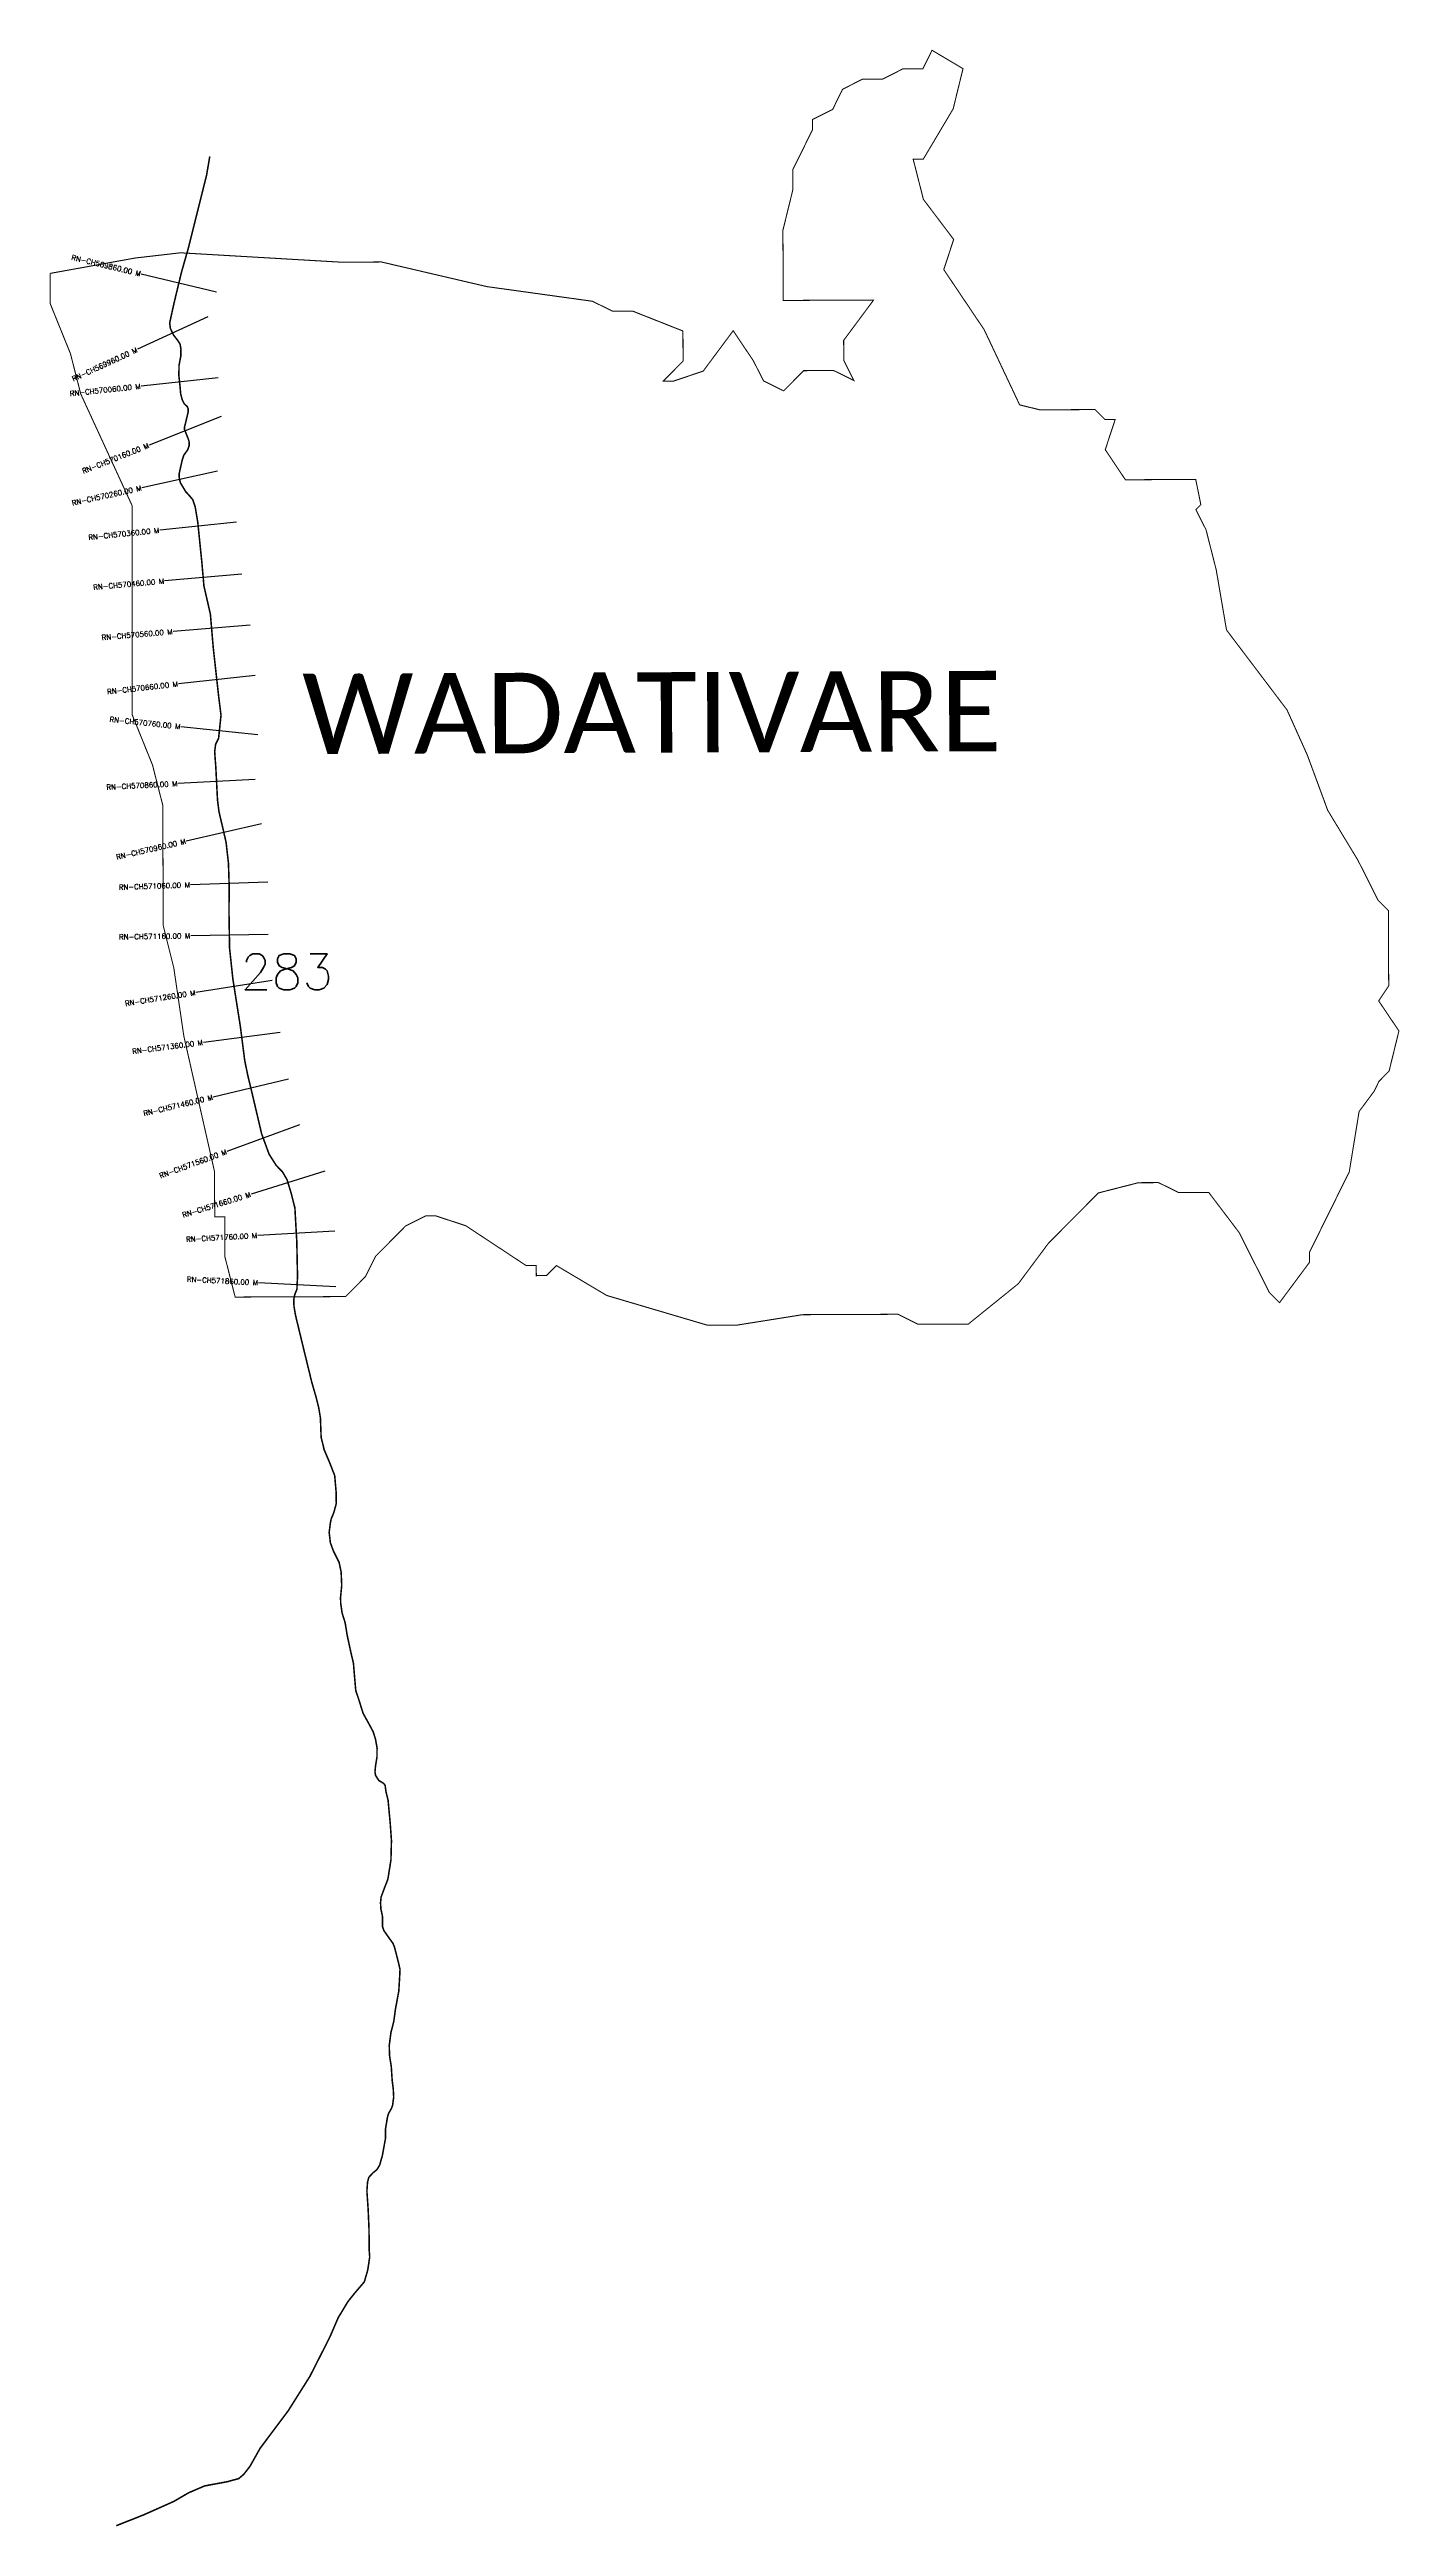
# Model space of a CAD drawing. Header units: metres. Extents: x 321593 to 324212, y 1841156 to 1845960.
import ezdxf
from ezdxf.enums import TextEntityAlignment as Align

# ---------------------------------------------------------------- set-up
doc = ezdxf.new("R2010")
doc.units = ezdxf.units.M
for name, color, linetype in [('CS', 134, 'Continuous'), ('CSMark', 6, 'Continuous'), ('NATURALLY PROTECTED', 3, 'Continuous'), ('VILLAGE NAME', 250, 'Continuous')]:
    doc.layers.add(name, color=color, linetype=linetype)
doc.styles.get("Standard").update_dxf_attribs({"font": 'simplex.shx'})

msp = doc.modelspace()

# ---------------------------------------------------------------- linework, layer by layer
at = {"color": 6, "const_width": 2, "flags": 128}
msp.add_lwpolyline([(321594.4, 1845526.1), (321759.8, 1845556), (321847.4, 1845566.1), (322159.2, 1845547.9), (322237.1, 1845548.3), (322441.8, 1845500.5), (322646.4, 1845472.1), (322685.5, 1845452.8), (322724.4, 1845453), (322822, 1845414.4), (322822.2, 1845356), (322783.5, 1845316.9), (322802.9, 1845316.9), (322861.3, 1845336.7), (322919.4, 1845414.9), (322958.6, 1845356.6), (322978.2, 1845317.7), (323017.3, 1845298.4), (323056.1, 1845337.5), (323114.5, 1845337.7), (323153.5, 1845318.5), (323133.9, 1845357.3), (323133.7, 1845396.3), (323191.8, 1845474.5), (323016.5, 1845473.7), (323015.9, 1845610), (323035.1, 1845688), (323034.9, 1845727), (323071.6, 1845801.2), (323073.5, 1845805.1), (323073.5, 1845824.6), (323112.4, 1845844.2), (323131.6, 1845883.3), (323170.5, 1845902.9), (323209.5, 1845903), (323248.3, 1845922.7), (323287.3, 1845922.8), (323305.1, 1845958.9), (323365.2, 1845923.2), (323346.1, 1845845.2), (323288, 1845747.5), (323268.6, 1845747.5), (323288.4, 1845669.7), (323347.1, 1845592), (323327.9, 1845533.5), (323406.3, 1845416.9), (323475.1, 1845271.1), (323514.1, 1845261.6), (323621.2, 1845262), (323640.8, 1845242.6), (323660.3, 1845242.7), (323641.1, 1845184.2), (323680.2, 1845125.9), (323816.6, 1845126.5), (323826.5, 1845077.8), (323816.8, 1845068), (323836.5, 1845029.2), (323856.3, 1844951.4), (323876.3, 1844834.6), (323993.8, 1844679.3), (324033.1, 1844591.8), (324072.6, 1844484.8), (324131.4, 1844387.6), (324170.6, 1844309.9), (324190.2, 1844290.5), (324190.9, 1844144.5), (324171.5, 1844115.1), (324210.7, 1844056.9), (324191.6, 1843978.9), (324172.1, 1843959.3), (324162.5, 1843939.8), (324133.5, 1843900.7), (324114.9, 1843786.8), (324114.5, 1843783.8), (324037.2, 1843627.6), (324037.3, 1843608.2), (323979.2, 1843530), (323959.6, 1843549.3), (323900.7, 1843666), (323841.9, 1843743.6), (323783.5, 1843743.4), (323744.5, 1843762.7), (323705.5, 1843762.6), (323627.7, 1843742.7), (323530.7, 1843644.9), (323472.6, 1843566.8), (323375.5, 1843488.4), (323277.4, 1843488.4), (323239.1, 1843507.4), (323054.1, 1843506.6), (322927.6, 1843486.5), (322869.1, 1843486.3), (322674.1, 1843543.9), (322576.5, 1843601.9), (322557.1, 1843582.4), (322537.6, 1843582.3), (322537.5, 1843601.8), (322518, 1843601.7), (322400.8, 1843679.1), (322342.3, 1843698.3), (322322.9, 1843698.2), (322284, 1843678.6), (322225.8, 1843619.9), (322206.5, 1843580.9), (322167.7, 1843541.7), (321953.5, 1843540.8), (321933.6, 1843618.7), (321933.3, 1843696.6), (321913.8, 1843696.5), (321913.4, 1843784.1), (321853.9, 1844046.8), (321834.4, 1844179.3), (321814, 1844260.9), (321813, 1844494.7), (321793.2, 1844572.5), (321753.9, 1844669.7), (321753.9, 1845075), (321653.8, 1845292.6), (321634, 1845370.4), (321594.6, 1845467.7), (321594.6, 1845526.1)], dxfattribs=at)
at = {"layer": 'CS'}
for p, q in [((321917.1, 1845489.6), (321771.3, 1845524.9)), ((321900.2, 1845441.7), (321764, 1845378.9)), ((321920.2, 1845323.3), (321771, 1845307.5)), ((321926, 1845248.3), (321786.5, 1845193.2)), ((321919.1, 1845142.5), (321772.5, 1845110.3)), ((321956.3, 1845043.4), (321807.1, 1845028.1)), ((321966.2, 1844942.9), (321816.7, 1844929.6)), ((321982.5, 1844844.1), (321833, 1844831.5)), ((321992.3, 1844746.6), (321843.3, 1844730)), ((321997.4, 1844631.1), (321848.2, 1844646.9)), ((321992.3, 1844544.5), (321842.5, 1844536.8)), ((322004.5, 1844458.8), (321858.3, 1844425.1)), ((322016.7, 1844345.3), (321866.8, 1844340.2)), ((322017.2, 1844244), (321867.2, 1844241.5)), ((322025.3, 1844155), (321877.1, 1844131.6)), ((322040.6, 1844054), (321891.8, 1844034.8)), ((322056.8, 1843963.5), (321910.9, 1843928.7)), ((322078.3, 1843874.9), (321937.4, 1843823.3)), ((322127.4, 1843784.8), (321984.2, 1843740.5)), ((322147, 1843668.8), (321997.2, 1843660.4)), ((322148.6, 1843560.9), (321998.8, 1843568.4))]:
    msp.add_line(p, q, dxfattribs=at)
at = {"layer": 'NATURALLY PROTECTED', "const_width": 3, "flags": 128}
msp.add_lwpolyline([(321904.2, 1845753), (321898, 1845716.6), (321862.5, 1845574.7), (321849.2, 1845528), (321834.9, 1845468.7), (321826.4, 1845430.1), (321827.7, 1845419.8), (321833.6, 1845406.9), (321841.4, 1845397), (321846.5, 1845389.2), (321848.3, 1845379.4), (321847.9, 1845365.2), (321844.6, 1845347.9), (321844.2, 1845328.5), (321846.6, 1845305.9), (321847.8, 1845292), (321851.1, 1845280.2), (321854.6, 1845273.5), (321860.6, 1845267.6), (321862.4, 1845263.4), (321862.2, 1845257.2), (321860.4, 1845249.3), (321855.1, 1845227.6), (321855.2, 1845223.3), (321857.9, 1845216.5), (321861.9, 1845206.8), (321864, 1845200.5), (321864.3, 1845192.5), (321861.6, 1845184.4), (321853.8, 1845173.4), (321850.9, 1845164.7), (321845, 1845138.7), (321844.8, 1845130.9), (321847.1, 1845120.3), (321857.4, 1845103), (321865.6, 1845094), (321871.4, 1845087), (321875.9, 1845073.3), (321880.8, 1845044.4), (321888.8, 1844965.9), (321892.9, 1844919.7), (321905.4, 1844865.1), (321911, 1844799.4), (321921.7, 1844703.5), (321926, 1844669.1), (321921.3, 1844624.4), (321915.5, 1844612.9), (321913.7, 1844598.3), (321915.9, 1844568.5), (321919.2, 1844504.7), (321922.1, 1844481.8), (321928.5, 1844454.8), (321935.8, 1844422.8), (321940.4, 1844382.5), (321942, 1844333.9), (321941.4, 1844291.8), (321942.6, 1844217.3), (321949, 1844157.5), (321963.4, 1844066.3), (321972, 1843999.5), (321977.9, 1843970.8), (321986.4, 1843935.5), (322004.8, 1843857.3), (322019.2, 1843818), (322033, 1843796.2), (322045.1, 1843783.7), (322053.9, 1843768.8), (322061.9, 1843742.9), (322069.3, 1843713.7), (322073, 1843647.9), (322074.4, 1843580.3), (322073.2, 1843555.9), (322069.1, 1843545.8), (322067.1, 1843536.1), (322067.5, 1843523), (322070.6, 1843505), (322086.1, 1843440.9), (322102, 1843375.7), (322110, 1843348), (322115.5, 1843326.1), (322118.8, 1843306.8), (322120.2, 1843268.5), (322126.2, 1843244.3), (322135.6, 1843222.4), (322146.5, 1843194.6), (322149.2, 1843163.5), (322149.6, 1843140.5), (322144.7, 1843122.4), (322139.5, 1843110.1), (322137.9, 1843101.2), (322135.8, 1843084.2), (322138.1, 1843064.3), (322144.1, 1843048), (322155.1, 1843026.1), (322159, 1843007.6), (322160.1, 1842981.3), (322157.8, 1842957.9), (322158.2, 1842946.4), (322160.9, 1842927.9), (322166.8, 1842909.1), (322170.6, 1842885.4), (322177.9, 1842851.6), (322182.9, 1842830.4), (322184.9, 1842805.8), (322187.4, 1842777.5), (322193.4, 1842759.7), (322201.6, 1842733.5), (322212.6, 1842713.6), (322221.1, 1842697.7), (322225.6, 1842683.6), (322228.7, 1842666.2), (322228.5, 1842648.5), (322225.8, 1842632.3), (322224.6, 1842620), (322225.8, 1842613.1), (322232, 1842603.1), (322241.2, 1842597.8), (322244.3, 1842593.9), (322246.1, 1842580.7), (322250, 1842565.1), (322254.3, 1842519.1), (322256.6, 1842486.5), (322255.6, 1842449.1), (322249.6, 1842411.5), (322243, 1842394.7), (322236.5, 1842377.1), (322235.4, 1842365.9), (322236.1, 1842354.2), (322239.3, 1842339.1), (322239.1, 1842320.6), (322241.8, 1842312.3), (322250.6, 1842299.6), (322259.5, 1842287.3), (322262.5, 1842279.9), (322268.3, 1842257.5), (322273.2, 1842237.2), (322272.4, 1842220.4), (322270.8, 1842194.6), (322264.2, 1842158.8), (322261.1, 1842135.8), (322255.6, 1842114.5), (322252.3, 1842089.1), (322252.9, 1842069.4), (322256.2, 1842048.7), (322258, 1842021.4), (322260.1, 1842004.7), (322260.9, 1841989.2), (322258.8, 1841973.4), (322256.6, 1841967.2), (322251.1, 1841957.6), (322248.8, 1841950.1), (322245.1, 1841927.8), (322245.1, 1841909.5), (322238.9, 1841875.4), (322233.6, 1841857.1), (322228.3, 1841848.3), (322220.5, 1841842), (322212.7, 1841833.5), (322210.2, 1841824.3), (322209, 1841806.8), (322211.4, 1841770.9), (322213.1, 1841731.6), (322213.3, 1841693.9), (322214.4, 1841678.9), (322210.5, 1841653.3), (322203.9, 1841630.7), (322187.5, 1841611.6), (322172.4, 1841592.9), (322153.3, 1841561.3), (322136.9, 1841523.3), (322098.5, 1841447.7), (322056.1, 1841380.4), (322001.9, 1841308.1), (321982.1, 1841272.9), (321969.9, 1841257.3), (321960.1, 1841249.1), (321938.1, 1841243.2), (321894.1, 1841235), (321863.4, 1841221.8), (321834.1, 1841204.8), (321775.5, 1841178.7), (321722.9, 1841157.9)], dxfattribs=at)

# ---------------------------------------------------------------- texts
at = {"insert": (321963.7, 1844206.7), "char_height": 70, "attachment_point": 1}
msp.add_mtext_dynamic_manual_height_columns('283', width=95.172, gutter_width=1, heights=[0], dxfattribs=at)
at = {"layer": 'CSMark'}
for s, rotation, p in [('RN-CH569860.00 M', 346.4148, (321770.3, 1845525.1)), ('RN-CH569960.00 M', 24.7264, (321763.1, 1845378.5)), ('RN-CH570060.00 M', 6.0474, (321770, 1845307.4)), ('RN-CH570160.00 M', 21.5759, (321785.6, 1845192.8)), ('RN-CH570260.00 M', 12.3938, (321771.6, 1845110.1)), ('RN-CH570360.00 M', 5.8374, (321806.1, 1845028)), ('RN-CH570460.00 M', 5.0757, (321815.7, 1844929.5)), ('RN-CH570560.00 M', 4.834, (321832, 1844831.4)), ('RN-CH570660.00 M', 6.3537, (321842.3, 1844729.9)), ('RN-CH570760.00 M', 353.974, (321847.2, 1844647)), ('RN-CH570860.00 M', 2.947, (321841.5, 1844536.7)), ('RN-CH570960.00 M', 13.0001, (321857.4, 1844424.9)), ('RN-CH571060.00 M', 1.9334, (321865.8, 1844340.2)), ('RN-CH571160.00 M', 0.9448, (321866.2, 1844241.5)), ('RN-CH571260.00 M', 8.9626, (321876.2, 1844131.4)), ('RN-CH571360.00 M', 7.3619, (321890.8, 1844034.7)), ('RN-CH571460.00 M', 13.4135, (321909.9, 1843928.5)), ('RN-CH571560.00 M', 20.1149, (321936.5, 1843822.9)), ('RN-CH571660.00 M', 17.2061, (321983.2, 1843740.2)), ('RN-CH571760.00 M', 3.2113, (321996.2, 1843660.3)), ('RN-CH571860.00 M', 357.1111, (321997.8, 1843568.5))]:
    msp.add_text(s, height=10, rotation=rotation, dxfattribs=at).set_placement(p, align=Align.MIDDLE_RIGHT)
at = {"layer": 'VILLAGE NAME', "insert": (322083.2, 1844749.7), "char_height": 155.989, "attachment_point": 1, "rotation": 0.2435}
msp.add_mtext_dynamic_manual_height_columns('{\\fCalibri|b0|i0|c0|p34;WADATIVARE}', width=3672.639, gutter_width=779.9, heights=[0], dxfattribs=at)

doc.saveas('drawing.dxf')
